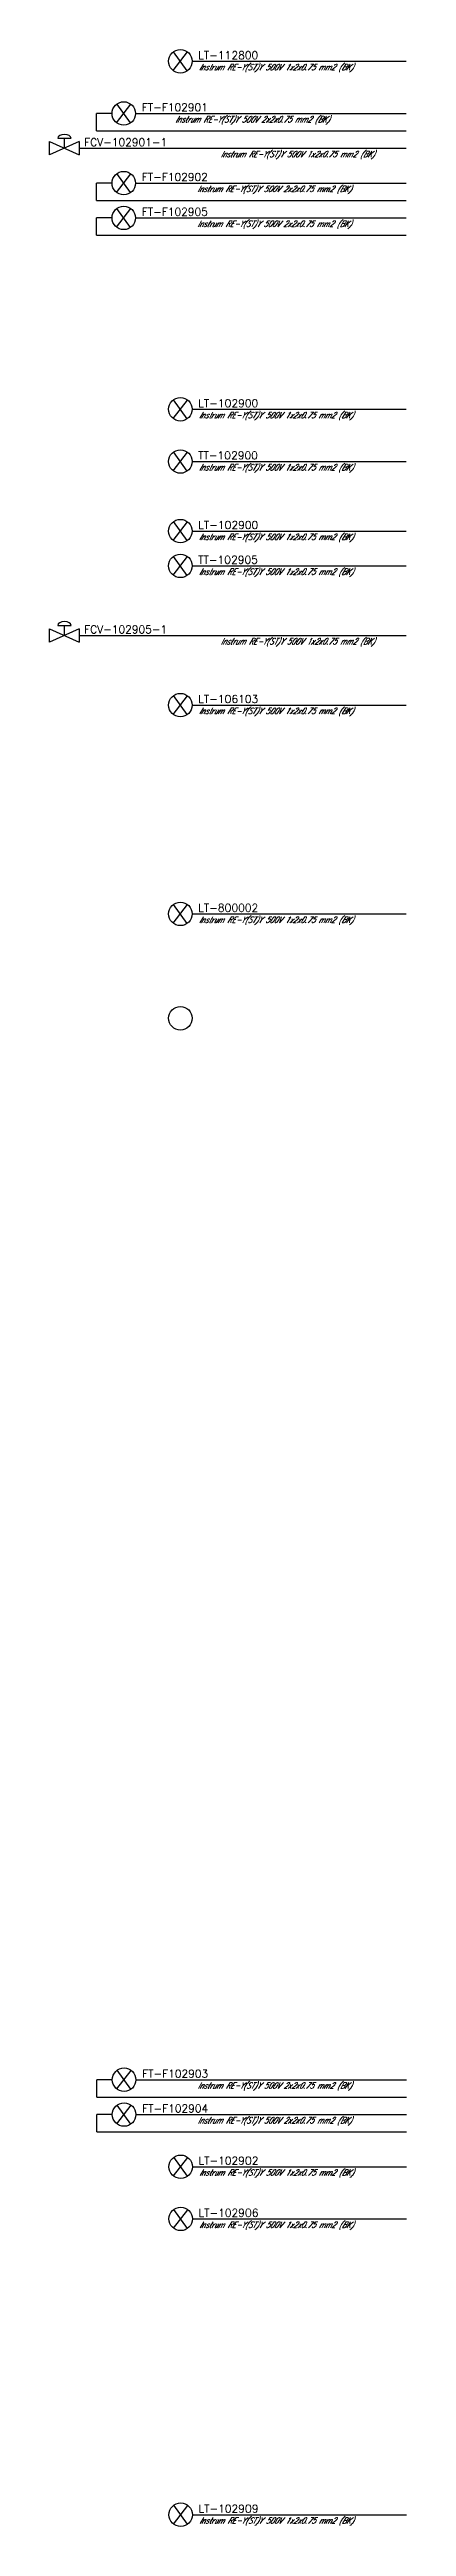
# Model space of a CAD drawing. Header units: millimetres. Extents: x -14942 to 24072, y -50285 to 2207.
# Drawn here: x -9203 to -9134.2, y -23390.7 to -22913.7 of the extents above; entities that cross this region are included whole.
import ezdxf
from ezdxf.enums import TextEntityAlignment as Align

# ---------------------------------------------------------------- set-up
doc = ezdxf.new("R2010")
doc.units = ezdxf.units.MM
doc.header["$MEASUREMENT"] = 0
for name, color, linetype in [('FONT', 5, 'CONTINUOUS'), ('INSTRUMENT', 1, 'CONTINUOUS'), ('TEXT', 2, 'CONTINUOUS')]:
    doc.layers.add(name, color=color, linetype=linetype)
doc.styles.add('ROMANS', font='romans')

msp = doc.modelspace()

# ---------------------------------------------------------------- texts
at = {"layer": 'FONT', "color": 6, "style": 'ROMANS', "oblique": 30, "width": 0.8}
for p in [(-9174.19, -22917.65), (-9174.19, -22984.67), (-9174.19, -22994.72), (-9174.19, -23008.12), (-9174.19, -23014.82), (-9174.19, -23041.63), (-9174.19, -23081.84), (-9174.13, -23323.1), (-9174.13, -23333.15), (-9174.13, -23390.11)]:
    msp.add_text('Instrum RE-Y(ST)Y 500V 1x2x0.75 mm2 (BK)', height=1.1759, dxfattribs=at).set_placement(p)
at = {"layer": 'FONT', "color": 5, "style": 'ROMANS', "oblique": 30, "width": 0.8}
msp.add_text('Instrum RE-Y(ST)Y 500V 2x2x0.75 mm2 (BK)', height=1.1759, dxfattribs=at).set_placement((-9178.75, -22927.7))
at = {"layer": 'FONT', "color": 6, "style": 'ROMANS', "oblique": 30, "width": 0.8}
for p in [(-9140.37, -22934.4), (-9140.37, -23028.23)]:
    msp.add_text('Instrum RE-Y(ST)Y 500V 1x2x0.75 mm2 (BK)', height=1.1759, dxfattribs=at).set_placement(p, align=Align.RIGHT)
at = {"layer": 'FONT', "color": 5, "style": 'ROMANS', "oblique": 30, "width": 0.8}
for p in [(-9144.86, -22941.1), (-9144.86, -22947.81), (-9144.8, -23306.34), (-9144.8, -23313.04)]:
    msp.add_text('Instrum RE-Y(ST)Y 500V 2x2x0.75 mm2 (BK)', height=1.1759, dxfattribs=at).set_placement(p, align=Align.RIGHT)
at = {"layer": 'TEXT', "color": 7, "lineweight": 13, "style": 'ROMANS'}
for s, p in [('LT-112800', (-9174.34, -22915.52)), ('FT-F102901', (-9185.24, -22925.57)), ('FCV-102901-1', (-9196.35, -22932.27)), ('FT-F102902', (-9185.24, -22938.98)), ('FT-F102905', (-9185.24, -22945.68)), ('LT-102900', (-9174.34, -22982.54)), ('TT-102900', (-9174.34, -22992.59)), ('LT-102900', (-9174.34, -23005.99)), ('TT-102905', (-9174.34, -23012.69)), ('FCV-102905-1', (-9196.35, -23026.1)), ('LT-106103', (-9174.34, -23039.5)), ('LT-800002', (-9174.34, -23079.71)), ('FT-F102903', (-9185.18, -23304.21)), ('FT-F102904', (-9185.18, -23310.92)), ('LT-102902', (-9174.28, -23320.97)), ('LT-102906', (-9174.28, -23331.02)), ('LT-102909', (-9174.28, -23387.99))]:
    msp.add_text(s, height=1.5, dxfattribs=at).set_placement(p)

# ---------------------------------------------------------------- blocks, each defined once
blk = doc.blocks.new('FF')
at = {"layer": 'INSTRUMENT', "color": 7}
for p, q in [((637.72, -9186.97), (640.5, -9183.4)), ((640.43, -9187.02), (637.78, -9183.36)), ((641.39, -9185.19), (693.51, -9185.19))]:
    blk.add_line(p, q, dxfattribs=at)
blk.add_circle((639.11, -9185.19), 2.26, dxfattribs=at)

# ---------------------------------------------------------------- linework, layer by layer
at = {"layer": 'INSTRUMENT', "color": 7}
for p, q in [((-9179.18, -22917.72), (-9176.4, -22914.15)), ((-9176.47, -22917.77), (-9179.12, -22914.11)), ((-9175.51, -22915.94), (-9134.3, -22915.94)), ((-9193.95, -22929.34), (-9193.95, -22925.99)), ((-9190.96, -22925.99), (-9193.95, -22925.99)), ((-9203, -22931.41), (-9197.26, -22933.97)), ((-9197.26, -22931.41), (-9203, -22933.97)), ((-9201.42, -22930.77), (-9198.84, -22930.77)), ((-9200.13, -22932.69), (-9200.13, -22930.77)), ((-9197.26, -22932.69), (-9134.3, -22932.69)), ((-9193.95, -22929.34), (-9134.3, -22929.34)), ((-9193.95, -22942.74), (-9193.95, -22939.39)), ((-9190.96, -22939.39), (-9193.95, -22939.39)), ((-9193.95, -22942.74), (-9134.3, -22942.74)), ((-9193.95, -22949.45), (-9193.95, -22946.09)), ((-9190.96, -22946.09), (-9193.95, -22946.09)), ((-9193.95, -22949.45), (-9134.3, -22949.45)), ((-9179.18, -22984.74), (-9176.4, -22981.17)), ((-9176.47, -22984.79), (-9179.12, -22981.12)), ((-9175.51, -22982.95), (-9134.3, -22982.95)), ((-9179.18, -22994.79), (-9176.4, -22991.22)), ((-9176.47, -22994.84), (-9179.12, -22991.17)), ((-9175.51, -22993.01), (-9134.3, -22993.01)), ((-9179.18, -23008.19), (-9176.4, -23004.63)), ((-9176.47, -23008.24), (-9179.12, -23004.58)), ((-9175.51, -23006.41), (-9134.3, -23006.41)), ((-9179.18, -23014.89), (-9176.4, -23011.33)), ((-9176.47, -23014.94), (-9179.12, -23011.28)), ((-9175.51, -23013.11), (-9134.3, -23013.11)), ((-9203, -23025.23), (-9197.26, -23027.79)), ((-9197.26, -23025.23), (-9203, -23027.79)), ((-9201.42, -23024.59), (-9198.84, -23024.59)), ((-9200.13, -23026.51), (-9200.13, -23024.59)), ((-9197.26, -23026.51), (-9134.3, -23026.51)), ((-9179.18, -23041.7), (-9176.4, -23038.13)), ((-9176.47, -23041.75), (-9179.12, -23038.09)), ((-9175.51, -23039.92), (-9134.3, -23039.92)), ((-9179.18, -23081.91), (-9176.4, -23078.34)), ((-9176.47, -23081.96), (-9179.12, -23078.3)), ((-9175.51, -23080.13), (-9134.3, -23080.13)), ((-9193.89, -23307.98), (-9193.89, -23304.63)), ((-9190.9, -23304.63), (-9193.89, -23304.63)), ((-9193.89, -23307.98), (-9134.24, -23307.98)), ((-9193.89, -23314.68), (-9193.89, -23311.33)), ((-9190.9, -23311.33), (-9193.89, -23311.33)), ((-9193.89, -23314.68), (-9134.24, -23314.68)), ((-9179.12, -23323.17), (-9176.34, -23319.6)), ((-9176.41, -23323.22), (-9179.06, -23319.55)), ((-9175.45, -23321.39), (-9134.24, -23321.39)), ((-9179.12, -23333.22), (-9176.34, -23329.66)), ((-9176.41, -23333.27), (-9179.06, -23329.61)), ((-9175.45, -23331.44), (-9134.24, -23331.44)), ((-9179.12, -23390.19), (-9176.34, -23386.62)), ((-9176.41, -23390.23), (-9179.06, -23386.57)), ((-9175.45, -23388.4), (-9134.24, -23388.4))]:
    msp.add_line(p, q, dxfattribs=at)
for points in [[(-9203, -22933.97), (-9203, -22931.41)], [(-9197.26, -22931.41), (-9197.26, -22933.97)], [(-9203, -23027.79), (-9203, -23025.23)], [(-9197.26, -23025.23), (-9197.26, -23027.79)]]:
    msp.add_lwpolyline(points, dxfattribs=at)
for centre in [(-9177.79, -22915.94), (-9177.79, -22982.95), (-9177.79, -22993.01), (-9177.79, -23006.41), (-9177.79, -23013.11), (-9177.79, -23039.92), (-9177.79, -23080.13), (-9177.79, -23100.23), (-9177.73, -23321.39), (-9177.73, -23331.44), (-9177.73, -23388.4)]:
    msp.add_circle(centre, 2.26, dxfattribs=at)
for centre in [(-9200.13, -22930.77), (-9200.13, -23024.59)]:
    msp.add_ellipse(centre, major_axis=(-1.29, 0), ratio=0.580584, start_param=3.141593, end_param=6.283185, dxfattribs=at)

# ---------------------------------------------------------------- block references
for p in [(-9827.81, -13740.8), (-9827.81, -13754.21), (-9827.81, -13760.91), (-9827.75, -14119.44), (-9827.75, -14126.15)]:
    msp.add_blockref('FF', p, dxfattribs=at)

msp.set_redraw_order([(e.dxf.handle, doc.entitydb.next_handle()) for e in msp.query("TEXT MTEXT ATTDEF DIMENSION ARC_DIMENSION")])  # texts and dimensions are drawn at this point

doc.saveas('drawing.dxf')
